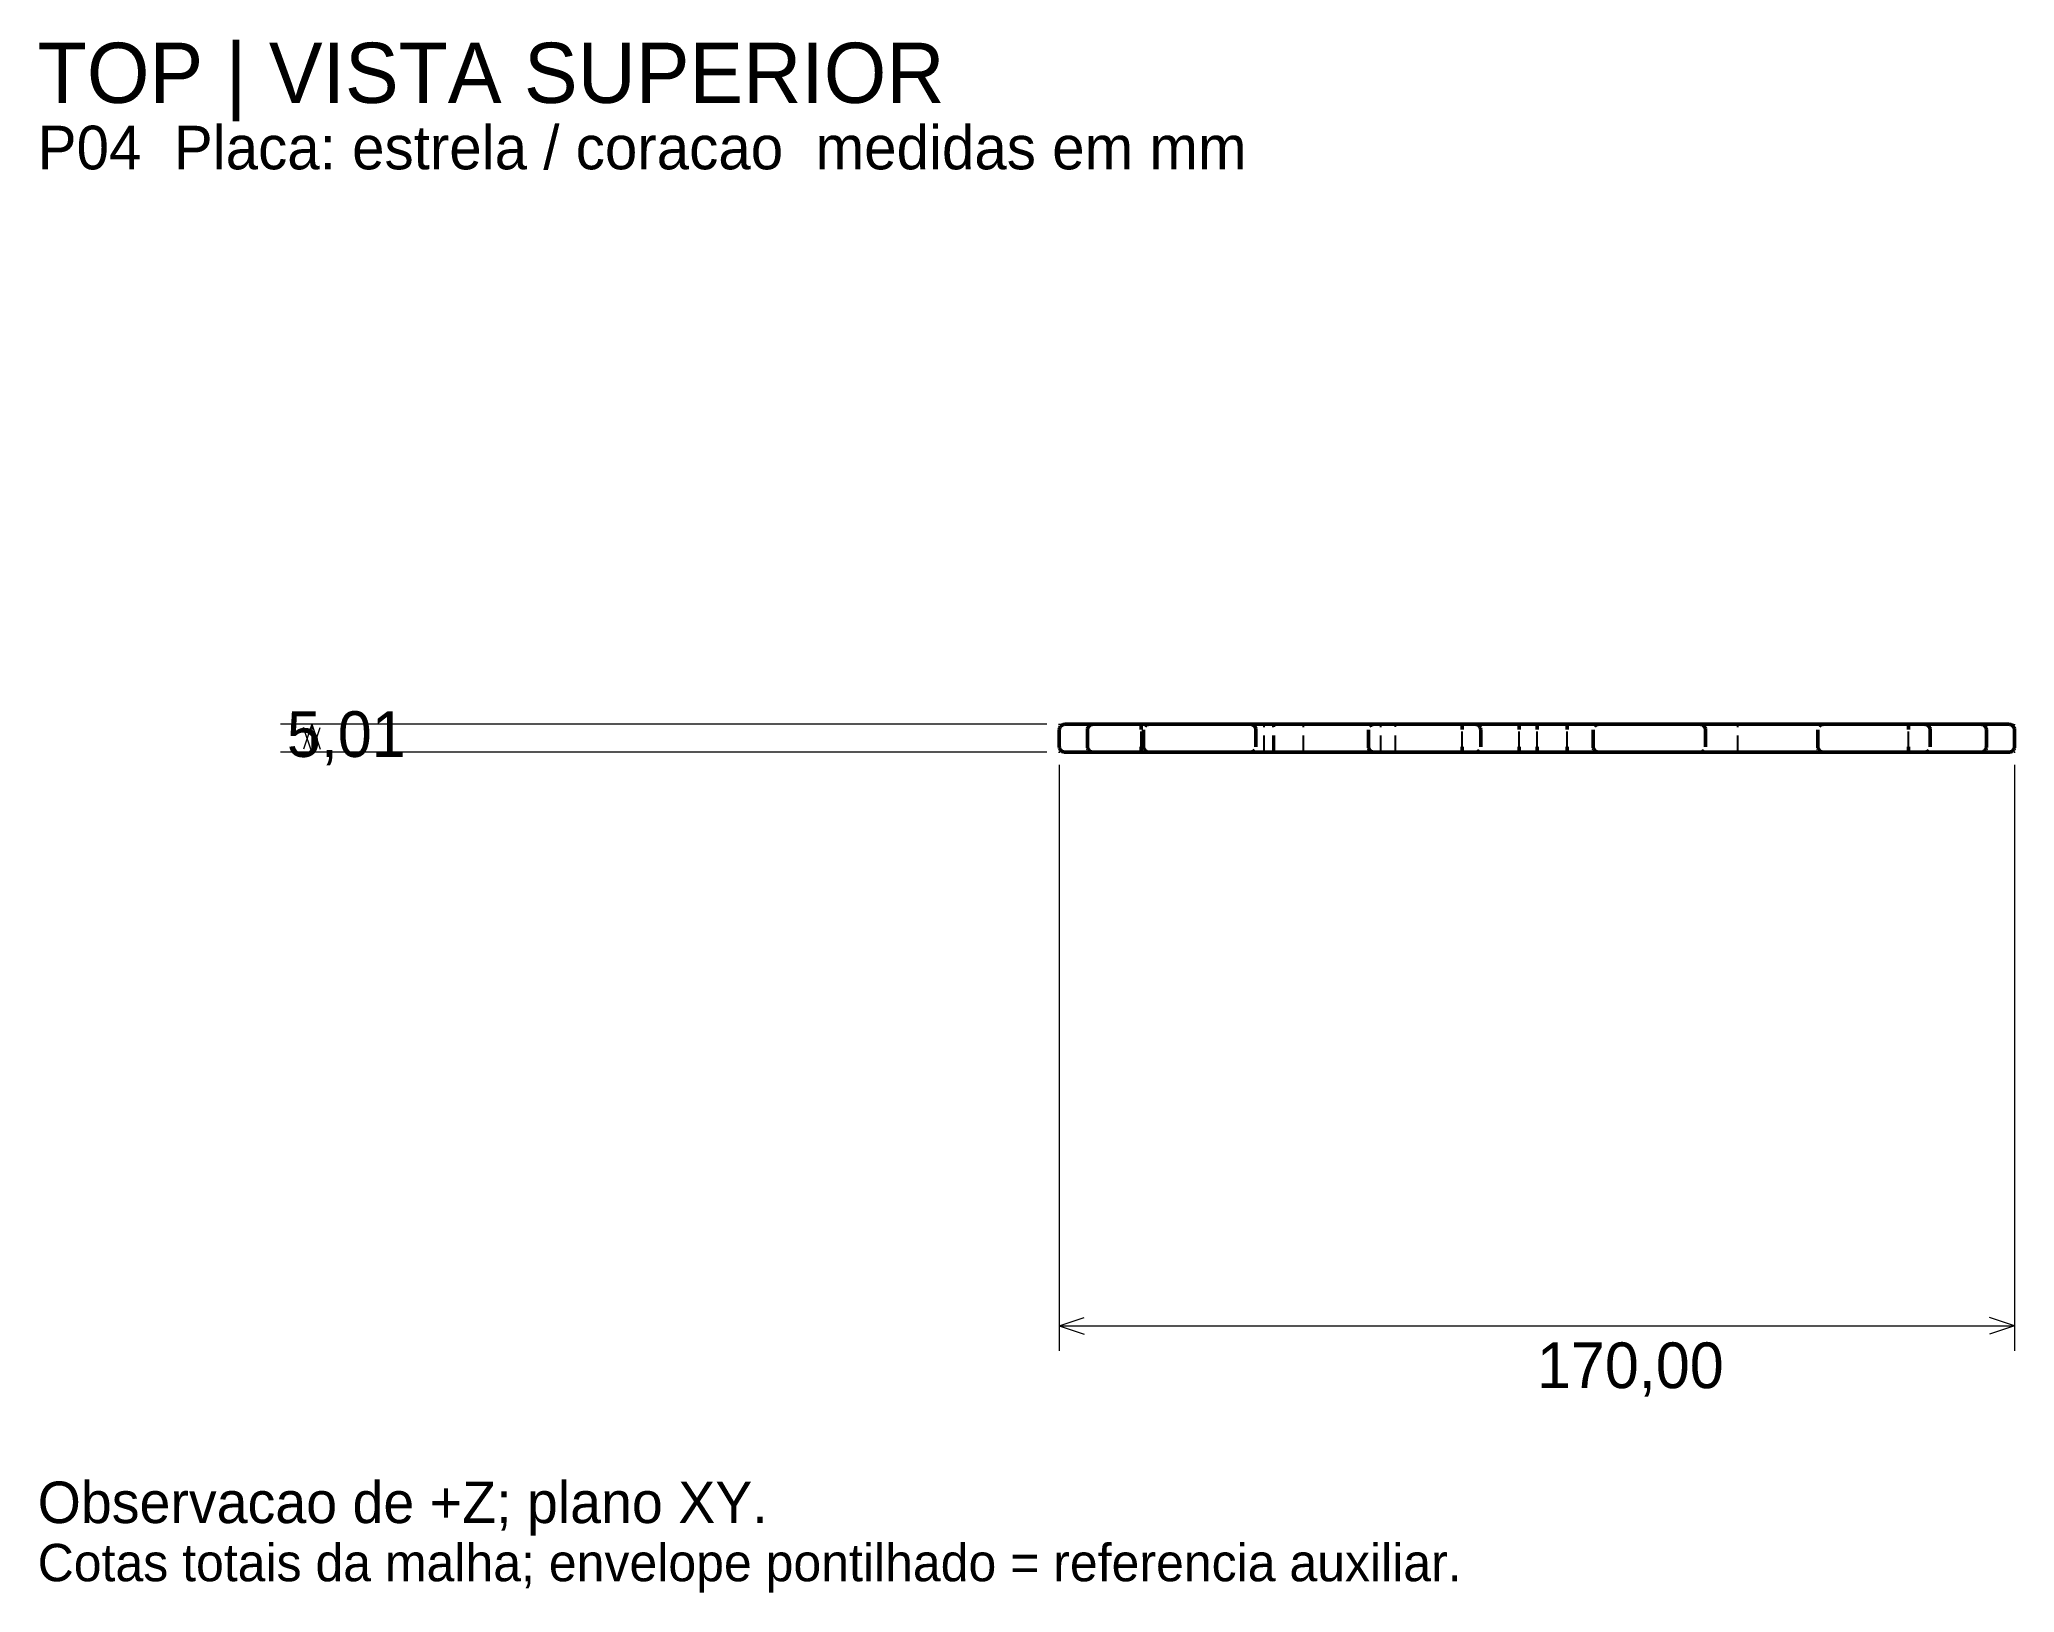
# Model space of a CAD drawing. Header units: millimetres. Extents: x 14 to 366, y 5 to 281.
import ezdxf

# ---------------------------------------------------------------- set-up
doc = ezdxf.new("R2010")
doc.units = ezdxf.units.MM
doc.linetypes.add('DOTTED', pattern=[1, 0, -1])
doc.linetypes.add('HIDDEN', pattern=[4.5, 3, -1.5])
for name, color, linetype, lineweight in [('HIDDEN', 8, 'HIDDEN', 25), ('REFERENCE', 8, 'DOTTED', 13), ('TEXT', 7, 'CONTINUOUS', 18), ('THIN', 7, 'CONTINUOUS', 18), ('VISIBLE', 7, 'CONTINUOUS', 50)]:
    doc.layers.add(name, color=color, linetype=linetype, lineweight=lineweight)

msp = doc.modelspace()

# ---------------------------------------------------------------- texts
at = {"layer": 'TEXT'}
for s, height, p in [('TOP | VISTA SUPERIOR', 10.7174, (14.04, 270.15)), ('P04  Placa: estrela / coracao  medidas em mm', 7.7609, (14.04, 258.33)), ('5,01', 8.13, (58.39, 153.74)), ('170,00', 8.13, (280.87, 41.39)), ('Observacao de +Z; plano XY.', 7.3913, (14.04, 17.37)), ('Cotas totais da malha; envelope pontilhado = referencia auxiliar.', 6.6522, (14.04, 7.02))]:
    msp.add_text(s, height=height, dxfattribs=at).set_placement(p)

# ---------------------------------------------------------------- linework, layer by layer
at = {"layer": 'HIDDEN'}
for p, q in [((200.87, 158.56), (200.88, 158.73)), ((200.87, 158.56), (200.88, 158.73)), ((200.87, 155.56), (200.87, 158.56)), ((200.87, 155.56), (200.87, 158.56)), ((200.87, 155.56), (200.87, 158.56)), ((200.87, 155.56), (200.87, 158.56)), ((200.87, 155.56), (200.87, 158.56)), ((201.1, 159.2), (201.23, 159.33)), ((201.1, 159.2), (201.23, 159.33)), ((201.1, 159.2), (201.23, 159.33)), ((201.23, 159.33), (201.37, 159.43)), ((201.23, 159.33), (201.37, 159.43)), ((201.23, 159.33), (201.37, 159.43)), ((201.37, 159.43), (201.53, 159.5)), ((201.37, 159.43), (201.53, 159.5)), ((201.37, 159.43), (201.53, 159.5)), ((210.01, 159.57), (351.76, 159.57)), ((210.01, 159.56), (221.71, 159.56)), ((210.45, 159.57), (223.14, 159.57)), ((210.45, 155.28), (210.45, 158.85)), ((210.87, 155.56), (210.87, 158.56)), ((211.1, 159.2), (211.23, 159.33)), ((211.23, 159.33), (211.37, 159.43)), ((211.37, 159.43), (211.53, 159.5)), ((221.71, 159.56), (224.77, 159.56)), ((223.14, 159.57), (233.93, 159.57)), ((224.77, 159.56), (227.6, 159.56)), ((227.6, 159.56), (241.24, 159.56)), ((230.21, 159.5), (230.37, 159.43)), ((230.37, 159.43), (230.51, 159.33)), ((230.51, 159.33), (230.64, 159.2)), ((230.87, 155.56), (230.87, 158.56)), ((232.32, 154.56), (232.32, 159.57)), ((233.93, 159.57), (236.86, 159.57)), ((233.93, 154.56), (233.93, 159.57)), ((234.17, 154.57), (234.17, 159.57)), ((236.86, 159.57), (239.35, 159.57)), ((239.35, 159.57), (248.19, 159.57)), ((239.35, 154.56), (239.35, 159.57)), ((241.24, 159.56), (252.4, 159.56)), ((248.19, 159.57), (255.7, 159.57)), ((250.87, 155.56), (250.87, 158.56)), ((251.1, 159.2), (251.23, 159.33)), ((251.23, 159.33), (251.37, 159.43)), ((251.37, 159.43), (251.53, 159.5)), ((252.4, 159.56), (266.03, 159.56)), ((253.11, 154.56), (253.11, 159.57)), ((255.7, 159.57), (269.34, 159.57)), ((255.7, 154.57), (255.7, 159.57)), ((266.03, 159.56), (284.76, 159.56)), ((267.56, 159.57), (273.06, 159.57)), ((267.56, 155.28), (267.56, 158.85)), ((269.34, 159.57), (280.93, 159.57)), ((270.21, 159.5), (270.37, 159.43)), ((270.37, 159.43), (270.51, 159.33)), ((270.51, 159.33), (270.64, 159.2)), ((270.87, 155.56), (270.87, 158.56)), ((273.06, 159.57), (276.61, 159.57)), ((276.61, 159.57), (277.72, 159.57)), ((277.72, 155.28), (277.72, 158.85)), ((280.93, 155.28), (280.93, 158.86)), ((284.76, 159.56), (295.92, 159.56)), ((286.23, 155.28), (286.23, 158.85)), ((288.68, 159.57), (288.82, 159.57)), ((288.82, 159.57), (288.99, 159.57)), ((288.99, 159.57), (289.19, 159.57)), ((289.19, 159.57), (289.34, 159.57)), ((289.34, 159.57), (289.57, 159.57)), ((289.57, 159.57), (289.74, 159.57)), ((289.74, 159.57), (289.99, 159.57)), ((289.99, 159.57), (290.17, 159.57)), ((290.17, 159.57), (290.44, 159.57)), ((290.44, 159.57), (290.64, 159.57)), ((290.64, 159.57), (290.85, 159.57)), ((290.85, 159.57), (291.13, 159.57)), ((290.87, 155.56), (290.87, 158.56)), ((291.1, 159.2), (291.23, 159.33)), ((291.13, 159.57), (291.42, 159.57)), ((291.23, 159.33), (291.37, 159.43)), ((291.37, 159.43), (291.53, 159.5)), ((291.42, 159.57), (291.65, 159.57)), ((291.65, 159.57), (291.94, 159.57)), ((291.94, 159.57), (292.17, 159.57)), ((292.17, 159.57), (292.47, 159.57)), ((292.47, 159.57), (292.7, 159.57)), ((292.7, 159.57), (292.93, 159.57)), ((292.93, 159.57), (293.23, 159.57)), ((293.23, 159.57), (293.38, 159.57)), ((293.38, 159.57), (293.5, 159.57)), ((293.5, 159.57), (293.63, 159.57)), ((295.25, 159.57), (295.38, 159.57)), ((295.48, 159.57), (295.63, 159.57)), ((295.63, 159.57), (295.74, 159.57)), ((295.74, 159.57), (295.87, 159.57)), ((295.87, 159.57), (296.04, 159.57)), ((295.92, 159.56), (309.56, 159.56)), ((296.04, 159.57), (296.23, 159.57)), ((296.23, 159.57), (296.36, 159.57)), ((296.36, 159.57), (296.55, 159.57)), ((296.55, 159.57), (296.7, 159.57)), ((296.7, 159.57), (296.89, 159.57)), ((296.89, 159.57), (297.03, 159.57)), ((297.03, 159.57), (297.22, 159.57)), ((297.22, 159.57), (297.36, 159.57)), ((297.36, 159.57), (297.54, 159.57)), ((297.54, 159.57), (297.68, 159.57)), ((297.68, 159.57), (297.85, 159.57)), ((297.85, 159.57), (297.97, 159.57)), ((297.97, 159.57), (298.19, 159.57)), ((298.19, 159.57), (298.36, 159.57)), ((298.36, 159.57), (298.54, 159.57)), ((298.54, 159.57), (298.78, 159.57)), ((298.78, 159.57), (298.96, 159.57)), ((298.96, 159.57), (299.2, 159.57)), ((299.2, 159.57), (299.45, 159.57)), ((299.45, 159.57), (299.64, 159.57)), ((299.64, 159.57), (299.88, 159.57)), ((299.88, 159.57), (300.07, 159.57)), ((300.07, 159.57), (300.26, 159.57)), ((300.26, 159.57), (300.5, 159.57)), ((300.5, 159.57), (300.74, 159.57)), ((300.74, 159.57), (300.92, 159.57)), ((300.92, 159.57), (301.1, 159.57)), ((301.1, 159.57), (301.33, 159.57)), ((301.33, 159.57), (301.54, 159.57)), ((301.54, 159.57), (301.71, 159.57)), ((301.71, 159.57), (301.91, 159.57)), ((301.91, 159.57), (302.06, 159.57)), ((303.14, 159.57), (303.26, 159.57)), ((303.7, 159.57), (303.82, 159.57)), ((303.82, 159.57), (303.95, 159.57)), ((304.05, 159.57), (304.19, 159.57)), ((304.3, 159.57), (304.41, 159.57)), ((304.41, 159.57), (304.57, 159.57)), ((304.57, 159.57), (304.72, 159.57)), ((304.72, 159.57), (304.84, 159.57)), ((304.84, 159.57), (305.04, 159.57)), ((305.04, 159.57), (305.3, 159.57)), ((305.3, 159.57), (305.53, 159.57)), ((305.53, 159.57), (305.71, 159.57)), ((305.71, 159.57), (305.93, 159.57)), ((305.93, 159.57), (306.09, 159.57)), ((306.09, 159.57), (306.29, 159.57)), ((306.29, 159.57), (306.43, 159.57)), ((306.43, 159.57), (306.62, 159.57)), ((306.62, 159.57), (306.76, 159.57)), ((306.76, 159.57), (306.94, 159.57)), ((306.94, 159.57), (307.08, 159.57)), ((307.08, 159.57), (307.25, 159.57)), ((307.25, 159.57), (307.39, 159.57)), ((307.39, 159.57), (307.57, 159.57)), ((307.57, 159.57), (307.71, 159.57)), ((307.71, 159.57), (307.9, 159.57)), ((307.9, 159.57), (308.04, 159.57)), ((308.04, 159.57), (308.24, 159.57)), ((308.24, 159.57), (308.4, 159.57)), ((308.4, 159.57), (308.51, 159.57)), ((308.6, 159.57), (308.71, 159.57)), ((309.56, 159.56), (325.5, 159.56)), ((310.21, 159.5), (310.37, 159.43)), ((310.37, 159.43), (310.51, 159.33)), ((310.51, 159.33), (310.64, 159.2)), ((310.61, 159.57), (310.76, 159.57)), ((310.76, 159.57), (310.88, 159.57)), ((310.87, 155.56), (310.87, 158.56)), ((310.88, 159.57), (311.06, 159.57)), ((311.06, 159.57), (311.19, 159.57)), ((311.19, 159.57), (311.34, 159.57)), ((311.34, 159.57), (311.54, 159.57)), ((311.54, 159.57), (311.75, 159.57)), ((311.75, 159.57), (311.91, 159.57)), ((311.91, 159.57), (312.07, 159.57)), ((312.07, 159.57), (312.29, 159.57)), ((312.29, 159.57), (312.49, 159.57)), ((312.49, 159.57), (312.64, 159.57)), ((312.64, 159.57), (312.78, 159.57)), ((312.78, 159.57), (312.97, 159.57)), ((312.97, 159.57), (313.12, 159.57)), ((313.12, 159.57), (313.24, 159.57)), ((313.35, 159.57), (313.48, 159.57)), ((313.48, 159.57), (313.63, 159.57)), ((313.63, 159.57), (313.74, 159.57)), ((313.74, 159.57), (313.9, 159.57)), ((313.9, 159.57), (314.02, 159.57)), ((314.02, 159.57), (314.14, 159.57)), ((314.14, 159.57), (314.3, 159.57)), ((314.3, 159.57), (314.46, 159.57)), ((314.46, 159.57), (314.58, 159.57)), ((314.58, 159.57), (314.71, 159.57)), ((314.71, 159.57), (314.87, 159.57)), ((314.87, 159.57), (315.03, 159.57)), ((315.03, 159.57), (315.16, 159.57)), ((315.16, 159.57), (315.31, 159.57)), ((315.31, 159.57), (315.43, 159.57)), ((315.43, 159.57), (315.58, 159.57)), ((315.58, 159.57), (315.69, 159.57)), ((315.8, 159.57), (315.94, 159.57)), ((316.62, 154.57), (316.62, 159.57)), ((316.62, 154.56), (316.62, 159.57)), ((317.05, 159.57), (317.17, 159.57)), ((317.17, 159.57), (317.31, 159.57)), ((317.42, 159.57), (317.58, 159.57)), ((317.58, 159.57), (317.7, 159.57)), ((317.7, 159.57), (317.87, 159.57)), ((317.87, 159.57), (318, 159.57)), ((318, 159.57), (318.14, 159.57)), ((318.14, 159.57), (318.32, 159.57)), ((318.32, 159.57), (318.45, 159.57)), ((318.45, 159.57), (318.62, 159.57)), ((318.62, 159.57), (318.79, 159.57)), ((318.79, 159.57), (318.91, 159.57)), ((318.91, 159.57), (319.05, 159.57)), ((319.16, 159.57), (319.28, 159.57)), ((319.96, 159.57), (320.13, 159.57)), ((320.13, 159.57), (320.25, 159.57)), ((320.25, 159.57), (320.44, 159.57)), ((320.44, 159.57), (320.59, 159.57)), ((320.59, 159.57), (320.75, 159.57)), ((320.75, 159.57), (320.96, 159.57)), ((320.96, 159.57), (321.14, 159.57)), ((321.14, 159.57), (321.37, 159.57)), ((321.37, 159.57), (321.6, 159.57)), ((321.6, 159.57), (321.78, 159.57)), ((321.78, 159.57), (322.02, 159.57)), ((322.02, 159.57), (322.2, 159.57)), ((322.2, 159.57), (322.42, 159.57)), ((322.42, 159.57), (322.6, 159.57)), ((322.6, 159.57), (322.76, 159.57)), ((322.76, 159.57), (322.97, 159.57)), ((322.97, 159.57), (323.17, 159.57)), ((323.17, 159.57), (323.31, 159.57)), ((323.31, 159.57), (323.48, 159.57)), ((323.48, 159.57), (323.6, 159.57)), ((324.84, 159.57), (324.95, 159.57)), ((325.14, 159.57), (325.27, 159.57)), ((325.27, 159.57), (325.4, 159.57)), ((325.5, 159.57), (325.64, 159.57)), ((325.5, 159.56), (337.33, 159.56)), ((325.75, 159.57), (325.9, 159.57)), ((325.9, 159.57), (326.01, 159.57)), ((326.37, 159.57), (326.48, 159.57)), ((326.56, 159.57), (326.69, 159.57)), ((326.78, 159.57), (326.93, 159.57)), ((326.93, 159.57), (327.04, 159.57)), ((327.04, 159.57), (327.22, 159.57)), ((327.22, 159.57), (327.35, 159.57)), ((327.35, 159.57), (327.56, 159.57)), ((327.56, 159.57), (327.71, 159.57)), ((327.71, 159.57), (327.95, 159.57)), ((327.95, 159.57), (328.14, 159.57)), ((328.14, 159.57), (328.43, 159.57)), ((328.43, 159.57), (328.65, 159.57)), ((328.65, 159.57), (328.9, 159.57)), ((328.9, 159.57), (329.24, 159.57)), ((329.24, 159.57), (329.55, 159.57)), ((329.55, 159.57), (329.96, 159.57)), ((329.96, 159.57), (330.31, 159.57)), ((330.31, 159.57), (330.56, 159.57)), ((330.56, 159.57), (330.85, 159.57)), ((330.85, 159.57), (331.06, 159.57)), ((330.87, 155.56), (330.87, 158.56)), ((331.06, 159.57), (331.3, 159.57)), ((331.1, 159.2), (331.23, 159.33)), ((331.23, 159.33), (331.37, 159.43)), ((331.3, 159.57), (331.48, 159.57)), ((331.37, 159.43), (331.53, 159.5)), ((331.48, 159.57), (331.69, 159.57)), ((331.69, 159.57), (331.85, 159.57)), ((331.85, 159.57), (332.04, 159.57)), ((332.04, 159.57), (332.18, 159.57)), ((332.18, 159.57), (332.32, 159.57)), ((332.32, 159.57), (332.51, 159.57)), ((332.51, 159.57), (332.7, 159.57)), ((332.7, 159.57), (332.85, 159.57)), ((332.85, 159.57), (333.06, 159.57)), ((333.06, 159.57), (333.22, 159.57)), ((333.22, 159.57), (333.41, 159.57)), ((333.41, 159.57), (333.66, 159.57)), ((333.66, 159.57), (333.87, 159.57)), ((333.87, 159.57), (334.04, 159.57)), ((334.04, 159.57), (334.26, 159.57)), ((334.26, 159.57), (334.42, 159.57)), ((334.42, 159.57), (334.59, 159.57)), ((334.59, 159.57), (334.81, 159.57)), ((334.81, 159.57), (335.03, 159.57)), ((335.03, 159.57), (335.19, 159.57)), ((335.19, 159.57), (335.4, 159.57)), ((335.4, 159.57), (335.57, 159.57)), ((335.57, 159.57), (335.72, 159.57)), ((335.72, 159.57), (335.93, 159.57)), ((335.93, 159.57), (336.08, 159.57)), ((336.08, 159.57), (336.28, 159.57)), ((336.28, 159.57), (336.47, 159.57)), ((336.47, 159.57), (336.61, 159.57)), ((336.61, 159.57), (336.79, 159.57)), ((336.79, 159.57), (336.92, 159.57)), ((336.92, 159.57), (337.05, 159.57)), ((337.05, 159.57), (337.21, 159.57)), ((337.21, 159.57), (337.32, 159.57)), ((337.32, 159.57), (337.47, 159.57)), ((337.33, 159.56), (337.46, 159.56)), ((337.46, 159.56), (337.68, 159.56)), ((337.57, 159.57), (337.7, 159.57)), ((337.68, 159.56), (338.01, 159.56)), ((337.7, 159.57), (337.81, 159.57)), ((338.01, 159.56), (338.46, 159.56)), ((338.46, 159.56), (338.93, 159.56)), ((338.93, 159.56), (339.53, 159.56)), ((339.01, 159.57), (339.35, 159.57)), ((339.35, 159.57), (339.61, 159.57)), ((339.53, 159.56), (340.21, 159.56)), ((339.61, 159.57), (339.87, 159.57)), ((339.87, 159.57), (340.22, 159.57)), ((340.21, 159.56), (340.96, 159.56)), ((340.22, 159.57), (340.56, 159.57)), ((340.56, 159.57), (340.83, 159.57)), ((340.83, 159.57), (341.09, 159.57)), ((340.96, 159.56), (341.34, 159.56)), ((341.09, 159.57), (341.44, 159.57)), ((341.34, 159.56), (342.1, 159.56)), ((341.44, 159.57), (341.69, 159.57)), ((341.69, 159.57), (342.03, 159.57)), ((342.03, 159.57), (342.36, 159.57)), ((342.1, 159.56), (342.87, 159.56)), ((342.36, 159.57), (342.6, 159.57)), ((342.6, 159.57), (342.91, 159.57)), ((342.87, 159.56), (348.78, 159.56)), ((342.91, 159.57), (343.14, 159.57)), ((343.14, 159.57), (343.36, 159.57)), ((343.36, 159.57), (343.65, 159.57)), ((343.65, 159.57), (343.84, 159.57)), ((343.84, 159.57), (344.1, 159.57)), ((344.1, 159.57), (344.28, 159.57)), ((344.28, 159.57), (344.5, 159.57)), ((344.78, 159.57), (344.9, 159.57)), ((344.98, 159.57), (345.09, 159.57)), ((346.27, 159.57), (346.41, 159.57)), ((346.6, 159.57), (346.71, 159.57)), ((347.01, 155.28), (347.01, 158.85)), ((348.78, 159.56), (351.46, 159.56)), ((350.21, 159.5), (350.37, 159.43)), ((350.37, 159.43), (350.51, 159.33)), ((350.51, 159.33), (350.64, 159.2)), ((350.87, 155.56), (350.87, 158.56)), ((351.46, 159.56), (351.76, 159.56)), ((360.21, 159.5), (360.37, 159.43)), ((360.21, 159.5), (360.37, 159.43)), ((360.21, 159.5), (360.37, 159.43)), ((360.37, 159.43), (360.51, 159.33)), ((360.37, 159.43), (360.51, 159.33)), ((360.37, 159.43), (360.51, 159.33)), ((360.51, 159.33), (360.64, 159.2)), ((360.51, 159.33), (360.64, 159.2)), ((360.51, 159.33), (360.64, 159.2)), ((360.85, 158.73), (360.87, 158.56)), ((360.85, 158.73), (360.87, 158.56)), ((360.87, 155.56), (360.87, 158.56)), ((360.87, 155.56), (360.87, 158.56)), ((360.87, 155.56), (360.87, 158.56)), ((360.87, 155.56), (360.87, 158.56)), ((360.87, 155.56), (360.87, 158.56)), ((200.87, 155.56), (200.88, 155.39)), ((200.87, 155.56), (200.88, 155.39)), ((201.1, 154.92), (201.23, 154.79)), ((201.1, 154.92), (201.23, 154.79)), ((201.1, 154.92), (201.23, 154.79)), ((201.23, 154.79), (201.37, 154.69)), ((201.23, 154.79), (201.37, 154.69)), ((201.23, 154.79), (201.37, 154.69)), ((201.37, 154.69), (201.53, 154.62)), ((201.37, 154.69), (201.53, 154.62)), ((201.37, 154.69), (201.53, 154.62)), ((211.1, 154.92), (211.23, 154.79)), ((211.23, 154.79), (211.37, 154.69)), ((211.37, 154.69), (211.53, 154.62)), ((230.21, 154.62), (230.37, 154.69)), ((230.37, 154.69), (230.51, 154.79)), ((230.51, 154.79), (230.64, 154.92)), ((251.1, 154.92), (251.23, 154.79)), ((251.23, 154.79), (251.37, 154.69)), ((251.37, 154.69), (251.53, 154.62)), ((270.21, 154.62), (270.37, 154.69)), ((270.37, 154.69), (270.51, 154.79)), ((270.51, 154.79), (270.64, 154.92)), ((291.1, 154.92), (291.23, 154.79)), ((291.23, 154.79), (291.37, 154.69)), ((291.37, 154.69), (291.53, 154.62)), ((310.21, 154.62), (310.37, 154.69)), ((310.37, 154.69), (310.51, 154.79)), ((310.51, 154.79), (310.64, 154.92)), ((331.1, 154.92), (331.23, 154.79)), ((331.23, 154.79), (331.37, 154.69)), ((331.37, 154.69), (331.53, 154.62)), ((350.21, 154.62), (350.37, 154.69)), ((350.37, 154.69), (350.51, 154.79)), ((350.51, 154.79), (350.64, 154.92)), ((360.21, 154.62), (360.37, 154.69)), ((360.21, 154.62), (360.37, 154.69)), ((360.21, 154.62), (360.37, 154.69)), ((360.37, 154.69), (360.51, 154.79)), ((360.37, 154.69), (360.51, 154.79)), ((360.37, 154.69), (360.51, 154.79)), ((360.51, 154.79), (360.64, 154.92)), ((360.51, 154.79), (360.64, 154.92)), ((360.51, 154.79), (360.64, 154.92)), ((360.85, 155.39), (360.87, 155.56)), ((360.85, 155.39), (360.87, 155.56)), ((210.45, 154.56), (211.81, 154.56)), ((211.81, 154.56), (216.14, 154.56)), ((216.14, 154.56), (224.96, 154.56)), ((224.96, 154.56), (233.93, 154.56)), ((233.93, 154.56), (235.43, 154.56)), ((235.43, 154.56), (235.74, 154.56)), ((235.74, 154.56), (237.13, 154.56)), ((237.13, 154.56), (237.28, 154.56)), ((237.28, 154.56), (239.35, 154.56)), ((239.35, 154.56), (246, 154.56)), ((246, 154.56), (249.46, 154.56)), ((249.46, 154.56), (249.84, 154.56)), ((249.84, 154.56), (252.61, 154.56)), ((252.69, 154.57), (254.96, 154.57)), ((254.96, 154.57), (255.7, 154.57)), ((255.7, 154.57), (271.29, 154.57)), ((267.56, 154.56), (270.58, 154.56)), ((270.58, 154.56), (273.84, 154.56)), ((271.29, 154.57), (280.93, 154.57)), ((273.84, 154.56), (277.72, 154.56)), ((288.87, 154.56), (288.99, 154.56)), ((288.99, 154.56), (289.2, 154.56)), ((289.22, 154.56), (289.34, 154.56)), ((289.34, 154.56), (289.6, 154.56)), ((289.74, 154.56), (290.02, 154.56)), ((290.02, 154.56), (290.17, 154.56)), ((290.18, 154.56), (290.48, 154.56)), ((290.48, 154.56), (290.64, 154.56)), ((290.64, 154.56), (290.81, 154.56)), ((290.87, 154.56), (291.13, 154.56)), ((291.13, 154.56), (291.44, 154.56)), ((291.47, 154.56), (291.65, 154.56)), ((291.65, 154.56), (291.99, 154.56)), ((291.99, 154.56), (292.17, 154.56)), ((292.17, 154.56), (292.3, 154.56)), ((292.3, 154.56), (292.52, 154.56)), ((292.52, 154.56), (292.7, 154.56)), ((292.7, 154.56), (292.88, 154.56)), ((292.88, 154.56), (293.23, 154.56)), ((293.5, 154.56), (293.65, 154.56)), ((293.8, 154.56), (293.92, 154.56)), ((295.13, 154.56), (295.25, 154.56)), ((295.25, 154.56), (295.4, 154.56)), ((295.48, 154.56), (295.65, 154.56)), ((296.04, 154.56), (296.25, 154.56)), ((296.25, 154.56), (296.36, 154.56)), ((296.36, 154.56), (296.58, 154.56)), ((296.58, 154.56), (296.7, 154.56)), ((296.7, 154.56), (296.91, 154.56)), ((296.92, 154.56), (297.03, 154.56)), ((297.12, 154.57), (297.25, 154.57)), ((297.42, 154.57), (297.57, 154.57)), ((297.68, 154.57), (297.79, 154.57)), ((298.51, 154.57), (298.69, 154.57)), ((298.78, 154.57), (298.92, 154.57)), ((299.34, 154.57), (299.48, 154.57)), ((299.49, 154.57), (299.64, 154.57)), ((299.66, 154.57), (299.9, 154.57)), ((299.92, 154.57), (300.07, 154.57)), ((300.07, 154.57), (300.22, 154.57)), ((300.22, 154.57), (300.43, 154.57)), ((300.5, 154.57), (300.78, 154.57)), ((300.78, 154.57), (300.92, 154.57)), ((300.92, 154.57), (301.06, 154.57)), ((301.06, 154.57), (301.33, 154.57)), ((301.33, 154.57), (301.57, 154.57)), ((301.57, 154.57), (301.71, 154.57)), ((301.71, 154.57), (301.94, 154.57)), ((301.94, 154.57), (302.06, 154.57)), ((303.12, 154.57), (303.26, 154.57)), ((303.48, 154.57), (303.61, 154.57)), ((303.68, 154.57), (303.82, 154.57)), ((303.82, 154.57), (303.97, 154.57)), ((304.05, 154.57), (304.21, 154.57)), ((304.39, 154.57), (304.57, 154.57)), ((304.57, 154.57), (304.74, 154.57)), ((304.84, 154.57), (305, 154.57)), ((305, 154.57), (305.3, 154.57)), ((305.3, 154.57), (305.57, 154.57)), ((305.57, 154.57), (305.71, 154.57)), ((305.71, 154.57), (305.96, 154.57)), ((305.96, 154.57), (306.09, 154.57)), ((306.09, 154.57), (306.31, 154.57)), ((306.31, 154.57), (306.43, 154.57)), ((306.43, 154.57), (306.65, 154.57)), ((306.65, 154.57), (306.76, 154.57)), ((306.76, 154.57), (306.97, 154.57)), ((307.08, 154.57), (307.28, 154.57)), ((307.39, 154.57), (307.6, 154.57)), ((307.71, 154.57), (307.92, 154.57)), ((307.92, 154.57), (308.04, 154.57)), ((308.04, 154.57), (308.27, 154.57)), ((308.27, 154.57), (308.4, 154.57)), ((308.4, 154.57), (308.53, 154.57)), ((308.6, 154.57), (308.73, 154.57)), ((308.8, 154.57), (308.92, 154.57)), ((308.99, 154.57), (309.1, 154.57)), ((310.49, 154.57), (310.61, 154.57)), ((310.64, 154.57), (310.79, 154.57)), ((310.88, 154.57), (311.08, 154.57)), ((311.19, 154.57), (311.31, 154.57)), ((311.31, 154.57), (311.54, 154.57)), ((311.54, 154.57), (311.79, 154.57)), ((311.79, 154.57), (311.91, 154.57)), ((311.91, 154.57), (312.04, 154.57)), ((312.04, 154.57), (312.29, 154.57)), ((312.29, 154.57), (312.52, 154.57)), ((312.52, 154.57), (312.64, 154.57)), ((312.64, 154.57), (312.75, 154.57)), ((312.75, 154.57), (312.97, 154.57)), ((312.97, 154.57), (313.15, 154.57)), ((313.33, 154.57), (313.48, 154.57)), ((313.48, 154.57), (313.65, 154.57)), ((313.74, 154.57), (313.86, 154.57)), ((314.11, 154.57), (314.3, 154.57)), ((314.3, 154.57), (314.49, 154.57)), ((314.68, 154.57), (314.87, 154.57)), ((314.87, 154.57), (315.06, 154.57)), ((315.2, 154.57), (315.34, 154.57)), ((315.43, 154.57), (315.6, 154.57)), ((315.78, 154.57), (315.94, 154.57)), ((317.04, 154.57), (317.17, 154.57)), ((317.17, 154.57), (317.33, 154.57)), ((317.44, 154.57), (317.6, 154.57)), ((317.7, 154.57), (317.9, 154.57)), ((318.11, 154.57), (318.32, 154.57)), ((318.42, 154.57), (318.62, 154.57)), ((318.62, 154.57), (318.81, 154.57)), ((318.91, 154.57), (319.08, 154.57)), ((319.16, 154.57), (319.3, 154.57)), ((319.96, 154.57), (320.14, 154.57)), ((320.28, 154.56), (320.47, 154.56)), ((320.47, 154.56), (320.59, 154.56)), ((320.59, 154.56), (320.72, 154.56)), ((320.72, 154.56), (320.96, 154.56)), ((320.96, 154.56), (321.1, 154.56)), ((321.1, 154.56), (321.37, 154.56)), ((321.37, 154.56), (321.64, 154.56)), ((321.64, 154.56), (321.78, 154.56)), ((321.89, 154.56), (322.05, 154.56)), ((322.05, 154.56), (322.2, 154.56)), ((322.2, 154.56), (322.46, 154.56)), ((322.46, 154.56), (322.6, 154.56)), ((322.6, 154.56), (322.73, 154.56)), ((322.73, 154.56), (322.97, 154.56)), ((322.97, 154.56), (323.2, 154.56)), ((323.2, 154.56), (323.31, 154.56)), ((323.31, 154.56), (323.5, 154.56)), ((324.48, 154.56), (324.59, 154.56)), ((324.65, 154.56), (324.77, 154.56)), ((324.84, 154.56), (324.97, 154.56)), ((325.12, 154.56), (325.27, 154.56)), ((325.27, 154.56), (325.42, 154.56)), ((325.75, 154.56), (325.92, 154.56)), ((326.01, 154.56), (326.13, 154.56)), ((326.25, 154.56), (326.37, 154.56)), ((326.37, 154.56), (326.5, 154.56)), ((326.56, 154.56), (326.71, 154.56)), ((326.78, 154.56), (326.95, 154.56)), ((327.04, 154.56), (327.24, 154.56)), ((327.35, 154.56), (327.59, 154.56)), ((327.59, 154.56), (327.71, 154.56)), ((327.71, 154.56), (327.99, 154.56)), ((327.99, 154.56), (328.14, 154.56)), ((328.14, 154.56), (328.47, 154.56)), ((328.47, 154.56), (328.65, 154.56)), ((328.65, 154.56), (328.85, 154.56)), ((328.85, 154.56), (329.24, 154.56)), ((329.24, 154.56), (329.49, 154.56)), ((329.49, 154.56), (329.96, 154.56)), ((329.96, 154.56), (330.36, 154.56)), ((330.36, 154.56), (330.56, 154.56)), ((330.56, 154.56), (330.89, 154.56)), ((330.89, 154.56), (331.06, 154.56)), ((331.06, 154.56), (331.34, 154.56)), ((331.34, 154.56), (331.48, 154.56)), ((331.48, 154.56), (331.72, 154.56)), ((331.72, 154.56), (331.85, 154.56)), ((331.85, 154.56), (332.07, 154.56)), ((332.07, 154.56), (332.18, 154.56)), ((332.18, 154.56), (332.3, 154.56)), ((332.3, 154.56), (332.51, 154.56)), ((332.51, 154.56), (332.73, 154.56)), ((332.73, 154.56), (332.85, 154.56)), ((332.85, 154.56), (333.09, 154.56)), ((333.09, 154.56), (333.22, 154.56)), ((333.22, 154.56), (333.37, 154.56)), ((333.37, 154.56), (333.66, 154.56)), ((333.66, 154.56), (333.91, 154.56)), ((333.91, 154.56), (334.04, 154.56)), ((334.04, 154.56), (334.29, 154.56)), ((334.29, 154.56), (334.42, 154.56)), ((334.42, 154.56), (334.56, 154.56)), ((334.56, 154.56), (334.81, 154.56)), ((334.81, 154.56), (335.06, 154.56)), ((335.06, 154.56), (335.19, 154.56)), ((335.19, 154.56), (335.44, 154.56)), ((335.44, 154.56), (335.57, 154.56)), ((335.57, 154.56), (335.69, 154.56)), ((335.69, 154.56), (335.93, 154.56)), ((335.93, 154.56), (336.05, 154.56)), ((336.05, 154.56), (336.28, 154.56)), ((336.28, 154.56), (336.5, 154.56)), ((336.5, 154.56), (336.61, 154.56)), ((336.61, 154.56), (336.82, 154.56)), ((337.02, 154.56), (337.21, 154.56)), ((337.3, 154.56), (337.47, 154.56)), ((337.55, 154.56), (337.7, 154.56)), ((337.7, 154.56), (337.83, 154.56)), ((337.9, 154.56), (338.02, 154.56)), ((339.01, 154.56), (339.4, 154.56)), ((339.4, 154.56), (339.61, 154.56)), ((339.61, 154.56), (339.82, 154.56)), ((339.82, 154.56), (340.22, 154.56)), ((340.22, 154.56), (340.62, 154.56)), ((340.62, 154.56), (340.83, 154.56)), ((340.83, 154.56), (341.04, 154.56)), ((341.04, 154.56), (341.44, 154.56)), ((341.44, 154.56), (341.64, 154.56)), ((341.64, 154.56), (342.03, 154.56)), ((342.03, 154.56), (342.4, 154.56)), ((342.4, 154.56), (342.6, 154.56)), ((342.6, 154.56), (342.96, 154.56)), ((342.96, 154.56), (343.14, 154.56)), ((343.14, 154.56), (343.32, 154.56)), ((343.32, 154.56), (343.65, 154.56)), ((343.65, 154.56), (343.8, 154.56)), ((343.8, 154.56), (344.09, 154.56)), ((344.1, 154.56), (344.24, 154.56)), ((344.24, 154.56), (344.5, 154.56)), ((344.5, 154.56), (344.63, 154.56)), ((344.77, 154.56), (344.9, 154.56)), ((344.96, 154.56), (345.09, 154.56)), ((345.16, 154.56), (345.29, 154.56)), ((345.35, 154.56), (345.47, 154.56)), ((345.47, 154.56), (345.58, 154.56)), ((346.27, 154.56), (346.43, 154.56)), ((346.58, 154.56), (346.71, 154.56))]:
    msp.add_line(p, q, dxfattribs=at)
at = {"layer": 'REFERENCE'}
for p, q in [((195.87, 159.57), (365.87, 159.57)), ((195.87, 154.56), (195.87, 159.57)), ((365.87, 159.57), (365.87, 154.56)), ((365.87, 154.56), (195.87, 154.56))]:
    msp.add_line(p, q, dxfattribs=at)
at = {"layer": 'THIN'}
for p, q in [((193.65, 159.57), (57.28, 159.57)), ((62.83, 159.57), (61.35, 155.14)), ((62.83, 154.56), (61.35, 158.99)), ((62.83, 159.57), (62.83, 154.56)), ((62.83, 159.57), (64.3, 155.14)), ((62.83, 154.56), (64.3, 158.99)), ((193.65, 154.56), (57.28, 154.56)), ((195.87, 152.34), (195.87, 48.04)), ((365.87, 152.34), (365.87, 48.04)), ((195.87, 52.48), (200.3, 53.96)), ((365.87, 52.48), (361.43, 53.96)), ((195.87, 52.48), (365.87, 52.48)), ((195.87, 52.48), (200.3, 51)), ((365.87, 52.48), (361.43, 51))]:
    msp.add_line(p, q, dxfattribs=at)
at = {"layer": 'VISIBLE'}
for p, q in [((195.87, 158.56), (195.88, 158.73)), ((195.87, 158.56), (195.88, 158.73)), ((195.87, 158.56), (195.88, 158.73)), ((195.87, 155.56), (195.87, 158.56)), ((195.87, 155.56), (195.87, 158.56)), ((195.87, 155.56), (195.87, 158.56)), ((195.88, 158.73), (195.93, 158.9)), ((195.88, 158.73), (195.93, 158.9)), ((195.88, 158.73), (195.93, 158.9)), ((195.93, 158.9), (196, 159.06)), ((195.93, 158.9), (196, 159.06)), ((195.93, 158.9), (196, 159.06)), ((196, 159.06), (196.1, 159.2)), ((196, 159.06), (196.1, 159.2)), ((196, 159.06), (196.1, 159.2)), ((196.1, 159.2), (196.23, 159.33)), ((196.1, 159.2), (196.23, 159.33)), ((196.1, 159.2), (196.23, 159.33)), ((196.23, 159.33), (196.37, 159.43)), ((196.23, 159.33), (196.37, 159.43)), ((196.23, 159.33), (196.37, 159.43)), ((196.37, 159.43), (196.53, 159.5)), ((196.37, 159.43), (196.53, 159.5)), ((196.37, 159.43), (196.53, 159.5)), ((196.53, 159.5), (196.7, 159.54)), ((196.53, 159.5), (196.7, 159.54)), ((196.53, 159.5), (196.7, 159.54)), ((196.7, 159.54), (196.87, 159.56)), ((196.7, 159.54), (196.87, 159.56)), ((196.7, 159.54), (196.87, 159.56)), ((196.87, 159.56), (201.87, 159.56)), ((196.87, 159.56), (201.87, 159.56)), ((196.87, 159.56), (201.87, 159.56)), ((200.87, 158.56), (200.88, 158.73)), ((200.87, 158.56), (200.88, 158.73)), ((200.87, 158.56), (200.88, 158.73)), ((200.87, 158.56), (200.88, 158.73)), ((200.87, 155.56), (200.87, 158.56)), ((200.87, 155.56), (200.87, 158.56)), ((200.88, 158.73), (200.93, 158.9)), ((200.88, 158.73), (200.93, 158.9)), ((200.88, 158.73), (200.93, 158.9)), ((200.88, 158.73), (200.93, 158.9)), ((200.93, 158.9), (201, 159.06)), ((200.93, 158.9), (201, 159.06)), ((200.93, 158.9), (201, 159.06)), ((200.93, 158.9), (201, 159.06)), ((201, 159.06), (201.1, 159.2)), ((201, 159.06), (201.1, 159.2)), ((201, 159.06), (201.1, 159.2)), ((201, 159.06), (201.1, 159.2)), ((201.1, 159.2), (201.23, 159.33)), ((201.1, 159.2), (201.23, 159.33)), ((201.1, 159.2), (201.23, 159.33)), ((201.1, 159.2), (201.23, 159.33)), ((201.23, 159.33), (201.37, 159.43)), ((201.23, 159.33), (201.37, 159.43)), ((201.23, 159.33), (201.37, 159.43)), ((201.23, 159.33), (201.37, 159.43)), ((201.37, 159.43), (201.53, 159.5)), ((201.37, 159.43), (201.53, 159.5)), ((201.37, 159.43), (201.53, 159.5)), ((201.37, 159.43), (201.53, 159.5)), ((201.53, 159.5), (201.7, 159.54)), ((201.53, 159.5), (201.7, 159.54)), ((201.53, 159.5), (201.7, 159.54)), ((201.53, 159.5), (201.7, 159.54)), ((201.7, 159.54), (201.87, 159.56)), ((201.7, 159.54), (201.87, 159.56)), ((201.7, 159.54), (201.87, 159.56)), ((201.7, 159.54), (201.87, 159.56)), ((201.87, 159.56), (211.87, 159.56)), ((210.01, 159.57), (351.76, 159.57)), ((210.01, 159.56), (210.32, 159.56)), ((210.32, 159.56), (210.62, 159.56)), ((210.45, 158.62), (210.45, 159.57)), ((210.45, 159.57), (220.5, 159.57)), ((210.62, 159.56), (218.42, 159.56)), ((210.87, 155.56), (210.87, 158.56)), ((210.87, 155.56), (210.87, 158.56)), ((211.1, 159.2), (211.23, 159.33)), ((211.1, 159.2), (211.23, 159.33)), ((211.23, 159.33), (211.37, 159.43)), ((211.23, 159.33), (211.37, 159.43)), ((211.37, 159.43), (211.53, 159.5)), ((211.37, 159.43), (211.53, 159.5)), ((211.53, 159.5), (211.7, 159.54)), ((211.53, 159.5), (211.7, 159.54)), ((211.7, 159.54), (211.87, 159.56)), ((211.7, 159.54), (211.87, 159.56)), ((211.87, 159.56), (229.87, 159.56)), ((218.42, 159.56), (232.45, 159.56)), ((220.5, 159.57), (232.32, 159.57)), ((229.87, 159.56), (230.04, 159.54)), ((229.87, 159.56), (230.04, 159.54)), ((229.87, 159.56), (251.87, 159.56)), ((230.04, 159.54), (230.21, 159.5)), ((230.04, 159.54), (230.21, 159.5)), ((230.21, 159.5), (230.37, 159.43)), ((230.21, 159.5), (230.37, 159.43)), ((230.37, 159.43), (230.51, 159.33)), ((230.37, 159.43), (230.51, 159.33)), ((230.51, 159.33), (230.64, 159.2)), ((230.51, 159.33), (230.64, 159.2)), ((230.64, 159.2), (230.74, 159.06)), ((230.64, 159.2), (230.74, 159.06)), ((230.74, 159.06), (230.81, 158.9)), ((230.74, 159.06), (230.81, 158.9)), ((230.81, 158.9), (230.85, 158.73)), ((230.81, 158.9), (230.85, 158.73)), ((230.85, 158.73), (230.87, 158.56)), ((230.85, 158.73), (230.87, 158.56)), ((230.87, 155.56), (230.87, 158.56)), ((230.87, 155.56), (230.87, 158.56)), ((232.32, 159.57), (233.17, 159.57)), ((232.45, 159.56), (264.17, 159.56)), ((233.17, 159.57), (234.17, 159.57)), ((234.17, 159.57), (242.87, 159.57)), ((242.87, 159.57), (253.11, 159.57)), ((250.87, 155.56), (250.87, 158.56)), ((250.87, 155.56), (250.87, 158.56)), ((251.1, 159.2), (251.23, 159.33)), ((251.1, 159.2), (251.23, 159.33)), ((251.23, 159.33), (251.37, 159.43)), ((251.23, 159.33), (251.37, 159.43)), ((251.37, 159.43), (251.53, 159.5)), ((251.37, 159.43), (251.53, 159.5)), ((251.53, 159.5), (251.7, 159.54)), ((251.53, 159.5), (251.7, 159.54)), ((251.7, 159.54), (251.87, 159.56)), ((251.7, 159.54), (251.87, 159.56)), ((251.87, 159.56), (269.87, 159.56)), ((253.11, 159.57), (264.42, 159.57)), ((264.17, 159.56), (271.2, 159.56)), ((264.42, 159.57), (274.64, 159.57)), ((267.56, 159.57), (273.7, 159.57)), ((267.56, 158.62), (267.56, 159.57)), ((269.87, 159.56), (270.04, 159.54)), ((269.87, 159.56), (270.04, 159.54)), ((269.87, 159.56), (291.87, 159.56)), ((270.04, 159.54), (270.21, 159.5)), ((270.04, 159.54), (270.21, 159.5)), ((270.21, 159.5), (270.37, 159.43)), ((270.21, 159.5), (270.37, 159.43)), ((270.37, 159.43), (270.51, 159.33)), ((270.37, 159.43), (270.51, 159.33)), ((270.51, 159.33), (270.64, 159.2)), ((270.51, 159.33), (270.64, 159.2)), ((270.64, 159.2), (270.74, 159.06)), ((270.64, 159.2), (270.74, 159.06)), ((270.74, 159.06), (270.81, 158.9)), ((270.74, 159.06), (270.81, 158.9)), ((270.81, 158.9), (270.85, 158.73)), ((270.81, 158.9), (270.85, 158.73)), ((270.85, 158.73), (270.87, 158.56)), ((270.85, 158.73), (270.87, 158.56)), ((270.87, 155.56), (270.87, 158.56)), ((270.87, 155.56), (270.87, 158.56)), ((271.2, 159.56), (276.96, 159.56)), ((273.7, 159.57), (280.93, 159.57)), ((274.64, 159.57), (277.72, 159.57)), ((276.96, 159.56), (284, 159.56)), ((277.72, 158.62), (277.72, 159.57)), ((280.93, 158.62), (280.93, 159.57)), ((284, 159.56), (298.26, 159.56)), ((286.23, 158.62), (286.23, 159.57)), ((286.39, 159.57), (286.5, 159.57)), ((286.5, 159.57), (286.65, 159.57)), ((286.65, 159.57), (286.79, 159.57)), ((286.79, 159.57), (286.97, 159.57)), ((286.97, 159.57), (287.13, 159.57)), ((287.13, 159.57), (287.35, 159.57)), ((287.35, 159.57), (287.54, 159.57)), ((287.54, 159.57), (287.79, 159.57)), ((287.79, 159.57), (288, 159.57)), ((288, 159.57), (288.29, 159.57)), ((288.29, 159.57), (288.61, 159.57)), ((288.61, 159.57), (288.85, 159.57)), ((288.85, 159.57), (289.12, 159.57)), ((289.12, 159.57), (289.48, 159.57)), ((289.48, 159.57), (289.78, 159.57)), ((289.78, 159.57), (290.18, 159.57)), ((290.18, 159.57), (290.52, 159.57)), ((290.52, 159.57), (290.96, 159.57)), ((290.87, 155.56), (290.87, 158.56)), ((290.87, 155.56), (290.87, 158.56)), ((290.96, 159.57), (291.32, 159.57)), ((291.1, 159.2), (291.23, 159.33)), ((291.1, 159.2), (291.23, 159.33)), ((291.23, 159.33), (291.37, 159.43)), ((291.23, 159.33), (291.37, 159.43)), ((291.32, 159.57), (291.81, 159.57)), ((291.37, 159.43), (291.53, 159.5)), ((291.37, 159.43), (291.53, 159.5)), ((291.53, 159.5), (291.7, 159.54)), ((291.53, 159.5), (291.7, 159.54)), ((291.7, 159.54), (291.87, 159.56)), ((291.7, 159.54), (291.87, 159.56)), ((291.81, 159.57), (292.46, 159.57)), ((291.87, 159.56), (309.87, 159.56)), ((292.46, 159.57), (293.32, 159.57)), ((293.32, 159.57), (294.33, 159.57)), ((294.33, 159.57), (295.67, 159.57)), ((295.67, 159.57), (296.95, 159.57)), ((296.95, 159.57), (298.64, 159.57)), ((298.26, 159.56), (300.33, 159.56)), ((298.64, 159.57), (300.07, 159.57)), ((300.07, 159.57), (301.97, 159.57)), ((300.33, 159.56), (316.09, 159.56)), ((301.97, 159.57), (303.47, 159.57)), ((303.47, 159.57), (305.45, 159.57)), ((305.45, 159.57), (306.9, 159.57)), ((306.9, 159.57), (308.83, 159.57)), ((308.83, 159.57), (310.14, 159.57)), ((309.87, 159.56), (310.04, 159.54)), ((309.87, 159.56), (310.04, 159.54)), ((309.87, 159.56), (331.87, 159.56)), ((310.04, 159.54), (310.21, 159.5)), ((310.04, 159.54), (310.21, 159.5)), ((310.14, 159.57), (311.87, 159.57)), ((310.21, 159.5), (310.37, 159.43)), ((310.21, 159.5), (310.37, 159.43)), ((310.37, 159.43), (310.51, 159.33)), ((310.37, 159.43), (310.51, 159.33)), ((310.51, 159.33), (310.64, 159.2)), ((310.51, 159.33), (310.64, 159.2)), ((310.64, 159.2), (310.74, 159.06)), ((310.64, 159.2), (310.74, 159.06)), ((310.74, 159.06), (310.81, 158.9)), ((310.74, 159.06), (310.81, 158.9)), ((310.81, 158.9), (310.85, 158.73)), ((310.81, 158.9), (310.85, 158.73)), ((310.85, 158.73), (310.87, 158.56)), ((310.85, 158.73), (310.87, 158.56)), ((310.87, 155.56), (310.87, 158.56)), ((310.87, 155.56), (310.87, 158.56)), ((311.87, 159.57), (312.93, 159.57)), ((312.93, 159.57), (314.34, 159.57)), ((314.34, 159.57), (315.05, 159.57)), ((315.05, 159.57), (316, 159.57)), ((316, 159.57), (316.35, 159.57)), ((316.09, 159.56), (318.94, 159.56)), ((316.35, 159.57), (316.62, 159.57)), ((316.62, 159.57), (316.74, 159.57)), ((316.84, 159.57), (317.18, 159.57)), ((317.18, 159.57), (317.44, 159.57)), ((317.44, 159.57), (318.01, 159.57)), ((318.01, 159.57), (318.44, 159.57)), ((318.44, 159.57), (319.21, 159.57)), ((318.94, 159.56), (336.95, 159.56)), ((319.21, 159.57), (319.8, 159.57)), ((319.8, 159.57), (320.79, 159.57)), ((320.79, 159.57), (321.54, 159.57)), ((321.54, 159.57), (322.75, 159.57)), ((322.75, 159.57), (323.65, 159.57)), ((323.65, 159.57), (325.06, 159.57)), ((325.06, 159.57), (326.12, 159.57)), ((326.12, 159.57), (327.29, 159.57)), ((327.29, 159.57), (327.73, 159.57)), ((327.73, 159.57), (328.95, 159.57)), ((328.95, 159.57), (330.76, 159.57)), ((330.76, 159.57), (332.13, 159.57)), ((330.87, 155.56), (330.87, 158.56)), ((330.87, 155.56), (330.87, 158.56)), ((331.1, 159.2), (331.23, 159.33)), ((331.1, 159.2), (331.23, 159.33)), ((331.23, 159.33), (331.37, 159.43)), ((331.23, 159.33), (331.37, 159.43)), ((331.37, 159.43), (331.53, 159.5)), ((331.37, 159.43), (331.53, 159.5)), ((331.53, 159.5), (331.7, 159.54)), ((331.53, 159.5), (331.7, 159.54)), ((331.7, 159.54), (331.87, 159.56)), ((331.7, 159.54), (331.87, 159.56)), ((331.87, 159.56), (349.87, 159.56)), ((332.13, 159.57), (334.13, 159.57)), ((334.13, 159.57), (335.65, 159.57)), ((335.65, 159.57), (336.54, 159.57)), ((336.54, 159.57), (337.22, 159.57)), ((336.95, 159.56), (339.99, 159.56)), ((337.22, 159.57), (337.98, 159.57)), ((337.98, 159.57), (338.55, 159.57)), ((338.55, 159.57), (339.18, 159.57)), ((339.18, 159.57), (339.65, 159.57)), ((339.65, 159.57), (340.17, 159.57)), ((339.99, 159.56), (351.76, 159.56)), ((340.17, 159.57), (340.56, 159.57)), ((340.56, 159.57), (340.98, 159.57)), ((340.98, 159.57), (341.3, 159.57)), ((341.3, 159.57), (341.63, 159.57)), ((341.63, 159.57), (341.88, 159.57)), ((341.88, 159.57), (342.14, 159.57)), ((342.14, 159.57), (342.34, 159.57)), ((342.34, 159.57), (342.54, 159.57)), ((342.54, 159.57), (342.69, 159.57)), ((342.69, 159.57), (342.84, 159.57)), ((342.84, 159.57), (342.96, 159.57)), ((342.96, 159.57), (343.07, 159.57)), ((343.16, 159.57), (343.37, 159.57)), ((343.37, 159.57), (343.64, 159.57)), ((343.64, 159.57), (343.83, 159.57)), ((343.83, 159.57), (344.08, 159.57)), ((344.08, 159.57), (344.31, 159.57)), ((344.31, 159.57), (344.49, 159.57)), ((344.49, 159.57), (344.7, 159.57)), ((344.7, 159.57), (344.86, 159.57)), ((344.86, 159.57), (345.05, 159.57)), ((345.05, 159.57), (345.2, 159.57)), ((345.2, 159.57), (345.33, 159.57)), ((345.33, 159.57), (345.5, 159.57)), ((345.5, 159.57), (345.66, 159.57)), ((345.66, 159.57), (345.78, 159.57)), ((345.78, 159.57), (345.93, 159.57)), ((346.04, 159.57), (346.17, 159.57)), ((346.27, 159.57), (346.39, 159.57)), ((346.47, 159.57), (346.59, 159.57)), ((347.01, 158.62), (347.01, 159.57)), ((349.87, 159.56), (350.04, 159.54)), ((349.87, 159.56), (350.04, 159.54)), ((349.87, 159.56), (359.87, 159.56)), ((350.04, 159.54), (350.21, 159.5)), ((350.04, 159.54), (350.21, 159.5)), ((350.21, 159.5), (350.37, 159.43)), ((350.21, 159.5), (350.37, 159.43)), ((350.37, 159.43), (350.51, 159.33)), ((350.37, 159.43), (350.51, 159.33)), ((350.51, 159.33), (350.64, 159.2)), ((350.51, 159.33), (350.64, 159.2)), ((350.64, 159.2), (350.74, 159.06)), ((350.64, 159.2), (350.74, 159.06)), ((350.74, 159.06), (350.81, 158.9)), ((350.74, 159.06), (350.81, 158.9)), ((350.81, 158.9), (350.85, 158.73)), ((350.81, 158.9), (350.85, 158.73)), ((350.85, 158.73), (350.87, 158.56)), ((350.85, 158.73), (350.87, 158.56)), ((350.87, 155.56), (350.87, 158.56)), ((350.87, 155.56), (350.87, 158.56)), ((359.87, 159.56), (360.04, 159.54)), ((359.87, 159.56), (360.04, 159.54)), ((359.87, 159.56), (360.04, 159.54)), ((359.87, 159.56), (364.87, 159.56)), ((359.87, 159.56), (360.04, 159.54)), ((359.87, 159.56), (364.87, 159.56)), ((359.87, 159.56), (364.87, 159.56)), ((360.04, 159.54), (360.21, 159.5)), ((360.04, 159.54), (360.21, 159.5)), ((360.04, 159.54), (360.21, 159.5)), ((360.04, 159.54), (360.21, 159.5)), ((360.21, 159.5), (360.37, 159.43)), ((360.21, 159.5), (360.37, 159.43)), ((360.21, 159.5), (360.37, 159.43)), ((360.21, 159.5), (360.37, 159.43)), ((360.37, 159.43), (360.51, 159.33)), ((360.37, 159.43), (360.51, 159.33)), ((360.37, 159.43), (360.51, 159.33)), ((360.37, 159.43), (360.51, 159.33)), ((360.51, 159.33), (360.64, 159.2)), ((360.51, 159.33), (360.64, 159.2)), ((360.51, 159.33), (360.64, 159.2)), ((360.51, 159.33), (360.64, 159.2)), ((360.64, 159.2), (360.74, 159.06)), ((360.64, 159.2), (360.74, 159.06)), ((360.64, 159.2), (360.74, 159.06)), ((360.64, 159.2), (360.74, 159.06)), ((360.74, 159.06), (360.81, 158.9)), ((360.74, 159.06), (360.81, 158.9)), ((360.74, 159.06), (360.81, 158.9)), ((360.74, 159.06), (360.81, 158.9)), ((360.81, 158.9), (360.85, 158.73)), ((360.81, 158.9), (360.85, 158.73)), ((360.81, 158.9), (360.85, 158.73)), ((360.81, 158.9), (360.85, 158.73)), ((360.85, 158.73), (360.87, 158.56)), ((360.85, 158.73), (360.87, 158.56)), ((360.85, 158.73), (360.87, 158.56)), ((360.85, 158.73), (360.87, 158.56)), ((360.87, 155.56), (360.87, 158.56)), ((360.87, 155.56), (360.87, 158.56)), ((364.87, 159.56), (365.04, 159.54)), ((364.87, 159.56), (365.04, 159.54)), ((364.87, 159.56), (365.04, 159.54)), ((365.04, 159.54), (365.21, 159.5)), ((365.04, 159.54), (365.21, 159.5)), ((365.04, 159.54), (365.21, 159.5)), ((365.21, 159.5), (365.37, 159.43)), ((365.21, 159.5), (365.37, 159.43)), ((365.21, 159.5), (365.37, 159.43)), ((365.37, 159.43), (365.51, 159.33)), ((365.37, 159.43), (365.51, 159.33)), ((365.37, 159.43), (365.51, 159.33)), ((365.51, 159.33), (365.64, 159.2)), ((365.51, 159.33), (365.64, 159.2)), ((365.51, 159.33), (365.64, 159.2)), ((365.64, 159.2), (365.74, 159.06)), ((365.64, 159.2), (365.74, 159.06)), ((365.64, 159.2), (365.74, 159.06)), ((365.74, 159.06), (365.81, 158.9)), ((365.74, 159.06), (365.81, 158.9)), ((365.74, 159.06), (365.81, 158.9)), ((365.81, 158.9), (365.85, 158.73)), ((365.81, 158.9), (365.85, 158.73)), ((365.81, 158.9), (365.85, 158.73)), ((365.85, 158.73), (365.87, 158.56)), ((365.85, 158.73), (365.87, 158.56)), ((365.85, 158.73), (365.87, 158.56)), ((365.87, 155.56), (365.87, 158.56)), ((365.87, 155.56), (365.87, 158.56)), ((365.87, 155.56), (365.87, 158.56)), ((195.87, 155.56), (195.88, 155.39)), ((195.87, 155.56), (195.88, 155.39)), ((195.87, 155.56), (195.88, 155.39)), ((195.88, 155.39), (195.93, 155.22)), ((195.88, 155.39), (195.93, 155.22)), ((195.88, 155.39), (195.93, 155.22)), ((195.93, 155.22), (196, 155.06)), ((195.93, 155.22), (196, 155.06)), ((195.93, 155.22), (196, 155.06)), ((196, 155.06), (196.1, 154.92)), ((196, 155.06), (196.1, 154.92)), ((196, 155.06), (196.1, 154.92)), ((196.1, 154.92), (196.23, 154.79)), ((196.1, 154.92), (196.23, 154.79)), ((196.1, 154.92), (196.23, 154.79)), ((196.23, 154.79), (196.37, 154.69)), ((196.23, 154.79), (196.37, 154.69)), ((196.23, 154.79), (196.37, 154.69)), ((196.37, 154.69), (196.53, 154.62)), ((196.37, 154.69), (196.53, 154.62)), ((196.37, 154.69), (196.53, 154.62)), ((200.87, 155.56), (200.88, 155.39)), ((200.87, 155.56), (200.88, 155.39)), ((200.87, 155.56), (200.88, 155.39)), ((200.87, 155.56), (200.88, 155.39)), ((200.88, 155.39), (200.93, 155.22)), ((200.88, 155.39), (200.93, 155.22)), ((200.88, 155.39), (200.93, 155.22)), ((200.88, 155.39), (200.93, 155.22)), ((200.93, 155.22), (201, 155.06)), ((200.93, 155.22), (201, 155.06)), ((200.93, 155.22), (201, 155.06)), ((200.93, 155.22), (201, 155.06)), ((201, 155.06), (201.1, 154.92)), ((201, 155.06), (201.1, 154.92)), ((201, 155.06), (201.1, 154.92)), ((201, 155.06), (201.1, 154.92)), ((201.1, 154.92), (201.23, 154.79)), ((201.1, 154.92), (201.23, 154.79)), ((201.1, 154.92), (201.23, 154.79)), ((201.1, 154.92), (201.23, 154.79)), ((201.23, 154.79), (201.37, 154.69)), ((201.23, 154.79), (201.37, 154.69)), ((201.23, 154.79), (201.37, 154.69)), ((201.23, 154.79), (201.37, 154.69)), ((201.37, 154.69), (201.53, 154.62)), ((201.37, 154.69), (201.53, 154.62)), ((201.37, 154.69), (201.53, 154.62)), ((201.37, 154.69), (201.53, 154.62)), ((210.45, 154.56), (210.45, 155.51)), ((210.87, 155.56), (210.88, 155.39)), ((210.87, 155.56), (210.88, 155.39)), ((210.88, 155.39), (210.93, 155.22)), ((210.88, 155.39), (210.93, 155.22)), ((210.93, 155.22), (211, 155.06)), ((210.93, 155.22), (211, 155.06)), ((211, 155.06), (211.1, 154.92)), ((211, 155.06), (211.1, 154.92)), ((211.1, 154.92), (211.23, 154.79)), ((211.1, 154.92), (211.23, 154.79)), ((211.23, 154.79), (211.37, 154.69)), ((211.23, 154.79), (211.37, 154.69)), ((211.37, 154.69), (211.53, 154.62)), ((211.37, 154.69), (211.53, 154.62)), ((230.21, 154.62), (230.37, 154.69)), ((230.21, 154.62), (230.37, 154.69)), ((230.37, 154.69), (230.51, 154.79)), ((230.37, 154.69), (230.51, 154.79)), ((230.51, 154.79), (230.64, 154.92)), ((230.51, 154.79), (230.64, 154.92)), ((250.87, 155.56), (250.88, 155.39)), ((250.87, 155.56), (250.88, 155.39)), ((250.88, 155.39), (250.93, 155.22)), ((250.88, 155.39), (250.93, 155.22)), ((250.93, 155.22), (251, 155.06)), ((250.93, 155.22), (251, 155.06)), ((251, 155.06), (251.1, 154.92)), ((251, 155.06), (251.1, 154.92)), ((251.1, 154.92), (251.23, 154.79)), ((251.1, 154.92), (251.23, 154.79)), ((251.23, 154.79), (251.37, 154.69)), ((251.23, 154.79), (251.37, 154.69)), ((251.37, 154.69), (251.53, 154.62)), ((251.37, 154.69), (251.53, 154.62)), ((267.56, 154.56), (267.56, 155.51)), ((270.21, 154.62), (270.37, 154.69)), ((270.21, 154.62), (270.37, 154.69)), ((270.37, 154.69), (270.51, 154.79)), ((270.37, 154.69), (270.51, 154.79)), ((270.51, 154.79), (270.64, 154.92)), ((270.51, 154.79), (270.64, 154.92)), ((277.72, 154.56), (277.72, 155.51)), ((280.93, 154.57), (280.93, 155.52)), ((286.23, 154.56), (286.23, 155.51)), ((290.87, 155.56), (290.88, 155.39)), ((290.87, 155.56), (290.88, 155.39)), ((290.88, 155.39), (290.93, 155.22)), ((290.88, 155.39), (290.93, 155.22)), ((290.93, 155.22), (291, 155.06)), ((290.93, 155.22), (291, 155.06)), ((291, 155.06), (291.1, 154.92)), ((291, 155.06), (291.1, 154.92)), ((291.1, 154.92), (291.23, 154.79)), ((291.1, 154.92), (291.23, 154.79)), ((291.23, 154.79), (291.37, 154.69)), ((291.23, 154.79), (291.37, 154.69)), ((291.37, 154.69), (291.53, 154.62)), ((291.37, 154.69), (291.53, 154.62)), ((310.21, 154.62), (310.37, 154.69)), ((310.21, 154.62), (310.37, 154.69)), ((310.37, 154.69), (310.51, 154.79)), ((310.37, 154.69), (310.51, 154.79)), ((310.51, 154.79), (310.64, 154.92)), ((310.51, 154.79), (310.64, 154.92)), ((330.87, 155.56), (330.88, 155.39)), ((330.87, 155.56), (330.88, 155.39)), ((330.88, 155.39), (330.93, 155.22)), ((330.88, 155.39), (330.93, 155.22)), ((330.93, 155.22), (331, 155.06)), ((330.93, 155.22), (331, 155.06)), ((331, 155.06), (331.1, 154.92)), ((331, 155.06), (331.1, 154.92)), ((331.1, 154.92), (331.23, 154.79)), ((331.1, 154.92), (331.23, 154.79)), ((331.23, 154.79), (331.37, 154.69)), ((331.23, 154.79), (331.37, 154.69)), ((331.37, 154.69), (331.53, 154.62)), ((331.37, 154.69), (331.53, 154.62)), ((347.01, 154.56), (347.01, 155.51)), ((350.21, 154.62), (350.37, 154.69)), ((350.21, 154.62), (350.37, 154.69)), ((350.37, 154.69), (350.51, 154.79)), ((350.37, 154.69), (350.51, 154.79)), ((350.51, 154.79), (350.64, 154.92)), ((350.51, 154.79), (350.64, 154.92)), ((360.21, 154.62), (360.37, 154.69)), ((360.21, 154.62), (360.37, 154.69)), ((360.21, 154.62), (360.37, 154.69)), ((360.21, 154.62), (360.37, 154.69)), ((360.37, 154.69), (360.51, 154.79)), ((360.37, 154.69), (360.51, 154.79)), ((360.37, 154.69), (360.51, 154.79)), ((360.37, 154.69), (360.51, 154.79)), ((360.51, 154.79), (360.64, 154.92)), ((360.51, 154.79), (360.64, 154.92)), ((360.51, 154.79), (360.64, 154.92)), ((360.51, 154.79), (360.64, 154.92)), ((360.64, 154.92), (360.74, 155.06)), ((360.64, 154.92), (360.74, 155.06)), ((360.64, 154.92), (360.74, 155.06)), ((360.64, 154.92), (360.74, 155.06)), ((360.74, 155.06), (360.81, 155.22)), ((360.74, 155.06), (360.81, 155.22)), ((360.74, 155.06), (360.81, 155.22)), ((360.74, 155.06), (360.81, 155.22)), ((360.81, 155.22), (360.85, 155.39)), ((360.81, 155.22), (360.85, 155.39)), ((360.81, 155.22), (360.85, 155.39)), ((360.81, 155.22), (360.85, 155.39)), ((360.85, 155.39), (360.87, 155.56)), ((360.85, 155.39), (360.87, 155.56)), ((360.85, 155.39), (360.87, 155.56)), ((360.85, 155.39), (360.87, 155.56)), ((365.21, 154.62), (365.37, 154.69)), ((365.21, 154.62), (365.37, 154.69)), ((365.21, 154.62), (365.37, 154.69)), ((365.37, 154.69), (365.51, 154.79)), ((365.37, 154.69), (365.51, 154.79)), ((365.37, 154.69), (365.51, 154.79)), ((365.51, 154.79), (365.64, 154.92)), ((365.51, 154.79), (365.64, 154.92)), ((365.51, 154.79), (365.64, 154.92)), ((365.64, 154.92), (365.74, 155.06)), ((365.64, 154.92), (365.74, 155.06)), ((365.64, 154.92), (365.74, 155.06)), ((365.74, 155.06), (365.81, 155.22)), ((365.74, 155.06), (365.81, 155.22)), ((365.74, 155.06), (365.81, 155.22)), ((365.81, 155.22), (365.85, 155.39)), ((365.81, 155.22), (365.85, 155.39)), ((365.81, 155.22), (365.85, 155.39)), ((365.85, 155.39), (365.87, 155.56)), ((365.85, 155.39), (365.87, 155.56)), ((365.85, 155.39), (365.87, 155.56)), ((196.53, 154.62), (196.7, 154.58)), ((196.53, 154.62), (196.7, 154.58)), ((196.53, 154.62), (196.7, 154.58)), ((196.7, 154.58), (196.87, 154.56)), ((196.7, 154.58), (196.87, 154.56)), ((196.7, 154.58), (196.87, 154.56)), ((196.87, 154.56), (201.87, 154.56)), ((196.87, 154.56), (201.87, 154.56)), ((196.87, 154.56), (201.87, 154.56)), ((201.53, 154.62), (201.7, 154.58)), ((201.53, 154.62), (201.7, 154.58)), ((201.53, 154.62), (201.7, 154.58)), ((201.53, 154.62), (201.7, 154.58)), ((201.7, 154.58), (201.87, 154.56)), ((201.7, 154.58), (201.87, 154.56)), ((201.7, 154.58), (201.87, 154.56)), ((201.7, 154.58), (201.87, 154.56)), ((201.87, 154.56), (211.87, 154.56)), ((210.45, 154.56), (213, 154.56)), ((211.53, 154.62), (211.7, 154.58)), ((211.53, 154.62), (211.7, 154.58)), ((211.7, 154.58), (211.87, 154.56)), ((211.7, 154.58), (211.87, 154.56)), ((211.87, 154.56), (229.87, 154.56)), ((213, 154.56), (218.58, 154.56)), ((218.58, 154.56), (218.8, 154.56)), ((218.8, 154.56), (229.08, 154.56)), ((223.9, 154.56), (224.03, 154.57)), ((223.9, 154.56), (273.17, 154.56)), ((224.03, 154.57), (224.52, 154.57)), ((224.52, 154.57), (258.11, 154.57)), ((229.08, 154.56), (232.32, 154.56)), ((229.87, 154.56), (230.04, 154.58)), ((229.87, 154.56), (230.04, 154.58)), ((229.87, 154.56), (251.87, 154.56)), ((230.04, 154.58), (230.21, 154.62)), ((230.04, 154.58), (230.21, 154.62)), ((232.32, 154.56), (232.73, 154.56)), ((232.73, 154.56), (233.03, 154.56)), ((233.09, 154.56), (233.57, 154.56)), ((233.59, 154.57), (234.17, 154.57)), ((234.17, 154.57), (237.42, 154.57)), ((237.42, 154.57), (238.05, 154.57)), ((238.14, 154.56), (241.4, 154.56)), ((241.4, 154.56), (245.98, 154.56)), ((245.98, 154.56), (253.11, 154.56)), ((251.53, 154.62), (251.7, 154.58)), ((251.53, 154.62), (251.7, 154.58)), ((251.7, 154.58), (251.87, 154.56)), ((251.7, 154.58), (251.87, 154.56)), ((251.87, 154.56), (269.87, 154.56)), ((253.11, 154.56), (262.51, 154.56)), ((258.11, 154.57), (272.91, 154.57)), ((262.51, 154.56), (277.72, 154.56)), ((267.56, 154.56), (268.65, 154.56)), ((268.65, 154.56), (281.42, 154.56)), ((268.71, 154.57), (281.42, 154.57)), ((268.71, 154.57), (272.67, 154.57)), ((269.87, 154.56), (270.04, 154.58)), ((269.87, 154.56), (270.04, 154.58)), ((269.87, 154.56), (291.87, 154.56)), ((270.04, 154.58), (270.21, 154.62)), ((270.04, 154.58), (270.21, 154.62)), ((272.67, 154.57), (275.06, 154.57)), ((272.91, 154.57), (273.17, 154.56)), ((275.06, 154.57), (278.18, 154.57)), ((278.18, 154.57), (278.69, 154.57)), ((278.69, 154.57), (279.25, 154.57)), ((279.25, 154.57), (280.93, 154.57)), ((281.42, 154.57), (314.62, 154.57)), ((281.42, 154.56), (320.16, 154.56)), ((286.48, 154.56), (286.6, 154.56)), ((286.76, 154.56), (286.97, 154.56)), ((286.97, 154.56), (287.1, 154.56)), ((287.1, 154.56), (287.35, 154.56)), ((287.35, 154.56), (287.5, 154.56)), ((287.5, 154.56), (287.79, 154.56)), ((287.79, 154.56), (287.96, 154.56)), ((287.96, 154.56), (288.29, 154.56)), ((288.29, 154.56), (288.65, 154.56)), ((288.65, 154.56), (288.85, 154.56)), ((288.85, 154.56), (289.07, 154.56)), ((289.07, 154.56), (289.48, 154.56)), ((289.48, 154.56), (289.72, 154.56)), ((289.72, 154.56), (289.84, 154.56)), ((289.84, 154.56), (290.18, 154.56)), ((290.18, 154.56), (290.45, 154.56)), ((290.45, 154.56), (290.96, 154.56)), ((291.05, 154.56), (291.25, 154.56)), ((291.25, 154.56), (291.81, 154.56)), ((291.53, 154.62), (291.7, 154.58)), ((291.53, 154.62), (291.7, 154.58)), ((291.7, 154.58), (291.87, 154.56)), ((291.7, 154.58), (291.87, 154.56)), ((291.81, 154.56), (292.33, 154.56)), ((291.87, 154.56), (309.87, 154.56)), ((292.33, 154.56), (292.5, 154.56)), ((292.5, 154.56), (293.32, 154.56)), ((293.32, 154.56), (294.12, 154.56)), ((294.13, 154.56), (295.67, 154.56)), ((295.67, 154.56), (295.87, 154.56)), ((295.87, 154.56), (296.7, 154.56)), ((296.7, 154.56), (297.73, 154.56)), ((297.73, 154.56), (298.51, 154.56)), ((298.51, 154.56), (298.64, 154.56)), ((298.64, 154.56), (299.79, 154.56)), ((299.79, 154.56), (300.57, 154.56)), ((300.57, 154.56), (301.97, 154.56)), ((301.97, 154.56), (302.61, 154.56)), ((302.61, 154.56), (303.18, 154.56)), ((303.18, 154.56), (304.58, 154.56)), ((304.58, 154.56), (305.45, 154.56)), ((305.45, 154.56), (306.45, 154.56)), ((306.45, 154.56), (306.62, 154.56)), ((306.62, 154.56), (308.16, 154.56)), ((308.16, 154.56), (308.63, 154.56)), ((308.63, 154.56), (308.83, 154.56)), ((308.83, 154.56), (309.88, 154.56)), ((309.87, 154.56), (310.04, 154.58)), ((309.87, 154.56), (310.04, 154.58)), ((309.87, 154.56), (331.87, 154.56)), ((309.98, 154.56), (311.12, 154.56)), ((310.04, 154.58), (310.21, 154.62)), ((310.04, 154.58), (310.21, 154.62)), ((311.12, 154.56), (311.87, 154.56)), ((311.87, 154.56), (312.03, 154.56)), ((312.03, 154.56), (312.72, 154.56)), ((312.73, 154.56), (314.34, 154.56)), ((314.34, 154.56), (314.91, 154.56)), ((314.62, 154.57), (317.27, 154.57)), ((314.91, 154.56), (316, 154.56)), ((316, 154.56), (316.4, 154.56)), ((316.4, 154.56), (316.62, 154.56)), ((316.62, 154.56), (316.76, 154.56)), ((316.84, 154.56), (317.23, 154.56)), ((317.23, 154.56), (317.44, 154.56)), ((317.27, 154.57), (319.92, 154.57)), ((317.44, 154.56), (318.09, 154.56)), ((318.09, 154.56), (318.44, 154.56)), ((318.44, 154.56), (319.33, 154.56)), ((319.33, 154.56), (319.8, 154.56)), ((319.8, 154.56), (320.34, 154.56)), ((319.92, 154.57), (320.16, 154.56)), ((320.39, 154.56), (321.56, 154.56)), ((320.44, 154.57), (320.78, 154.57)), ((320.45, 154.57), (320.94, 154.57)), ((320.78, 154.57), (321.59, 154.57)), ((320.94, 154.57), (321.1, 154.57)), ((321.1, 154.57), (321.54, 154.57)), ((321.54, 154.57), (321.89, 154.57)), ((321.56, 154.56), (323.61, 154.56)), ((321.59, 154.57), (322.21, 154.57)), ((321.89, 154.57), (322.58, 154.57)), ((322.21, 154.57), (323.63, 154.57)), ((322.58, 154.57), (322.92, 154.57)), ((322.92, 154.57), (323.18, 154.57)), ((323.18, 154.57), (323.46, 154.57)), ((323.46, 154.57), (323.65, 154.57)), ((323.61, 154.56), (325.61, 154.56)), ((323.63, 154.57), (324.23, 154.57)), ((323.65, 154.57), (323.9, 154.57)), ((323.9, 154.57), (324.4, 154.57)), ((324.23, 154.57), (325.62, 154.57)), ((324.4, 154.57), (324.84, 154.57)), ((324.84, 154.57), (325.25, 154.57)), ((325.27, 154.57), (325.62, 154.57)), ((325.61, 154.56), (327.57, 154.56)), ((325.62, 154.57), (326.12, 154.57)), ((325.62, 154.57), (326.21, 154.57)), ((326.12, 154.57), (327.97, 154.57)), ((326.21, 154.57), (327.57, 154.57)), ((327.57, 154.57), (327.96, 154.57)), ((327.57, 154.56), (328.87, 154.56)), ((327.96, 154.57), (328.86, 154.57)), ((327.97, 154.57), (328.95, 154.57)), ((328.86, 154.57), (329.37, 154.57)), ((328.87, 154.56), (330.57, 154.56)), ((328.95, 154.57), (330.07, 154.57)), ((329.37, 154.57), (330.55, 154.57)), ((330.07, 154.57), (331.03, 154.57)), ((330.55, 154.57), (331.04, 154.57)), ((330.57, 154.56), (332.2, 154.56)), ((331.03, 154.57), (332.13, 154.57)), ((331.04, 154.57), (332.17, 154.57)), ((331.53, 154.62), (331.7, 154.58)), ((331.53, 154.62), (331.7, 154.58)), ((331.7, 154.58), (331.87, 154.56)), ((331.7, 154.58), (331.87, 154.56)), ((331.87, 154.56), (349.87, 154.56)), ((332.13, 154.57), (334.43, 154.57)), ((332.17, 154.57), (332.63, 154.57)), ((332.2, 154.56), (333.73, 154.56)), ((332.63, 154.57), (333.68, 154.57)), ((333.68, 154.57), (334.1, 154.57)), ((333.73, 154.56), (335.13, 154.56)), ((334.1, 154.57), (335.07, 154.57)), ((334.43, 154.57), (335.34, 154.57)), ((335.07, 154.57), (335.47, 154.57)), ((335.13, 154.56), (336.44, 154.56)), ((335.34, 154.57), (335.65, 154.57)), ((335.47, 154.57), (336.37, 154.57)), ((335.65, 154.57), (335.94, 154.57)), ((335.94, 154.57), (336.63, 154.57)), ((336.44, 154.56), (337.13, 154.56)), ((336.58, 154.57), (337.06, 154.57)), ((336.68, 154.57), (337.22, 154.57)), ((337.06, 154.57), (337.4, 154.57)), ((337.13, 154.56), (338.27, 154.56)), ((337.27, 154.57), (338.03, 154.57)), ((337.4, 154.57), (338.18, 154.57)), ((338.09, 154.57), (338.55, 154.57)), ((338.18, 154.57), (338.52, 154.57)), ((338.27, 154.56), (339.4, 154.56)), ((338.52, 154.57), (339.31, 154.57)), ((338.55, 154.57), (338.98, 154.57)), ((338.98, 154.57), (339.27, 154.57)), ((339.27, 154.57), (339.65, 154.57)), ((339.31, 154.57), (339.57, 154.57)), ((339.4, 154.56), (340.3, 154.56)), ((339.57, 154.57), (340.19, 154.57)), ((339.65, 154.57), (340.11, 154.57)), ((340.11, 154.57), (340.25, 154.57)), ((340.19, 154.57), (340.42, 154.57)), ((340.25, 154.57), (340.56, 154.57)), ((340.3, 154.56), (341.07, 154.56)), ((340.42, 154.57), (340.96, 154.57)), ((340.56, 154.57), (341.04, 154.57)), ((341.04, 154.57), (341.3, 154.57)), ((341.06, 154.57), (341.3, 154.57)), ((341.07, 154.56), (341.41, 154.56)), ((341.3, 154.57), (341.51, 154.57)), ((341.3, 154.57), (341.48, 154.57)), ((341.41, 154.56), (342.02, 154.56)), ((341.48, 154.57), (341.9, 154.57)), ((341.51, 154.57), (341.68, 154.57)), ((341.68, 154.57), (341.88, 154.57)), ((341.9, 154.57), (342.04, 154.57)), ((342.02, 154.56), (342.48, 154.56)), ((342.04, 154.57), (342.36, 154.57)), ((342.18, 154.56), (342.34, 154.56)), ((342.34, 154.56), (342.57, 154.56)), ((342.45, 154.57), (342.68, 154.57)), ((342.48, 154.56), (342.8, 154.56)), ((342.57, 154.56), (342.69, 154.56)), ((342.69, 154.56), (342.86, 154.56)), ((342.73, 154.57), (342.85, 154.57)), ((342.8, 154.56), (342.97, 154.56)), ((342.9, 154.57), (343.02, 154.56)), ((342.96, 154.56), (343.09, 154.56)), ((343.16, 154.56), (343.33, 154.56)), ((343.33, 154.56), (343.47, 154.56)), ((343.47, 154.56), (343.64, 154.56)), ((343.64, 154.56), (343.79, 154.56)), ((343.9, 154.56), (344.08, 154.56)), ((344.08, 154.56), (344.2, 154.56)), ((344.2, 154.56), (344.35, 154.56)), ((344.37, 154.56), (344.49, 154.56)), ((344.6, 154.56), (344.73, 154.56)), ((344.73, 154.56), (344.86, 154.56)), ((344.86, 154.56), (345.08, 154.56)), ((345.08, 154.56), (345.2, 154.56)), ((345.3, 154.56), (345.5, 154.56)), ((345.5, 154.56), (345.69, 154.56)), ((345.78, 154.56), (345.95, 154.56)), ((346.04, 154.56), (346.19, 154.56)), ((346.27, 154.56), (346.4, 154.56)), ((346.47, 154.56), (346.61, 154.56)), ((349.87, 154.56), (350.04, 154.58)), ((349.87, 154.56), (350.04, 154.58)), ((349.87, 154.56), (359.87, 154.56)), ((350.04, 154.58), (350.21, 154.62)), ((350.04, 154.58), (350.21, 154.62)), ((359.87, 154.56), (360.04, 154.58)), ((359.87, 154.56), (360.04, 154.58)), ((359.87, 154.56), (360.04, 154.58)), ((359.87, 154.56), (360.04, 154.58)), ((359.87, 154.56), (364.87, 154.56)), ((359.87, 154.56), (364.87, 154.56)), ((359.87, 154.56), (364.87, 154.56)), ((360.04, 154.58), (360.21, 154.62)), ((360.04, 154.58), (360.21, 154.62)), ((360.04, 154.58), (360.21, 154.62)), ((360.04, 154.58), (360.21, 154.62)), ((364.87, 154.56), (365.04, 154.58)), ((364.87, 154.56), (365.04, 154.58)), ((364.87, 154.56), (365.04, 154.58)), ((365.04, 154.58), (365.21, 154.62)), ((365.04, 154.58), (365.21, 154.62)), ((365.04, 154.58), (365.21, 154.62))]:
    msp.add_line(p, q, dxfattribs=at)

msp.set_redraw_order([(e.dxf.handle, doc.entitydb.next_handle()) for e in msp.query("TEXT MTEXT ATTDEF DIMENSION ARC_DIMENSION")])  # texts and dimensions are drawn at this point

doc.saveas('drawing.dxf')
